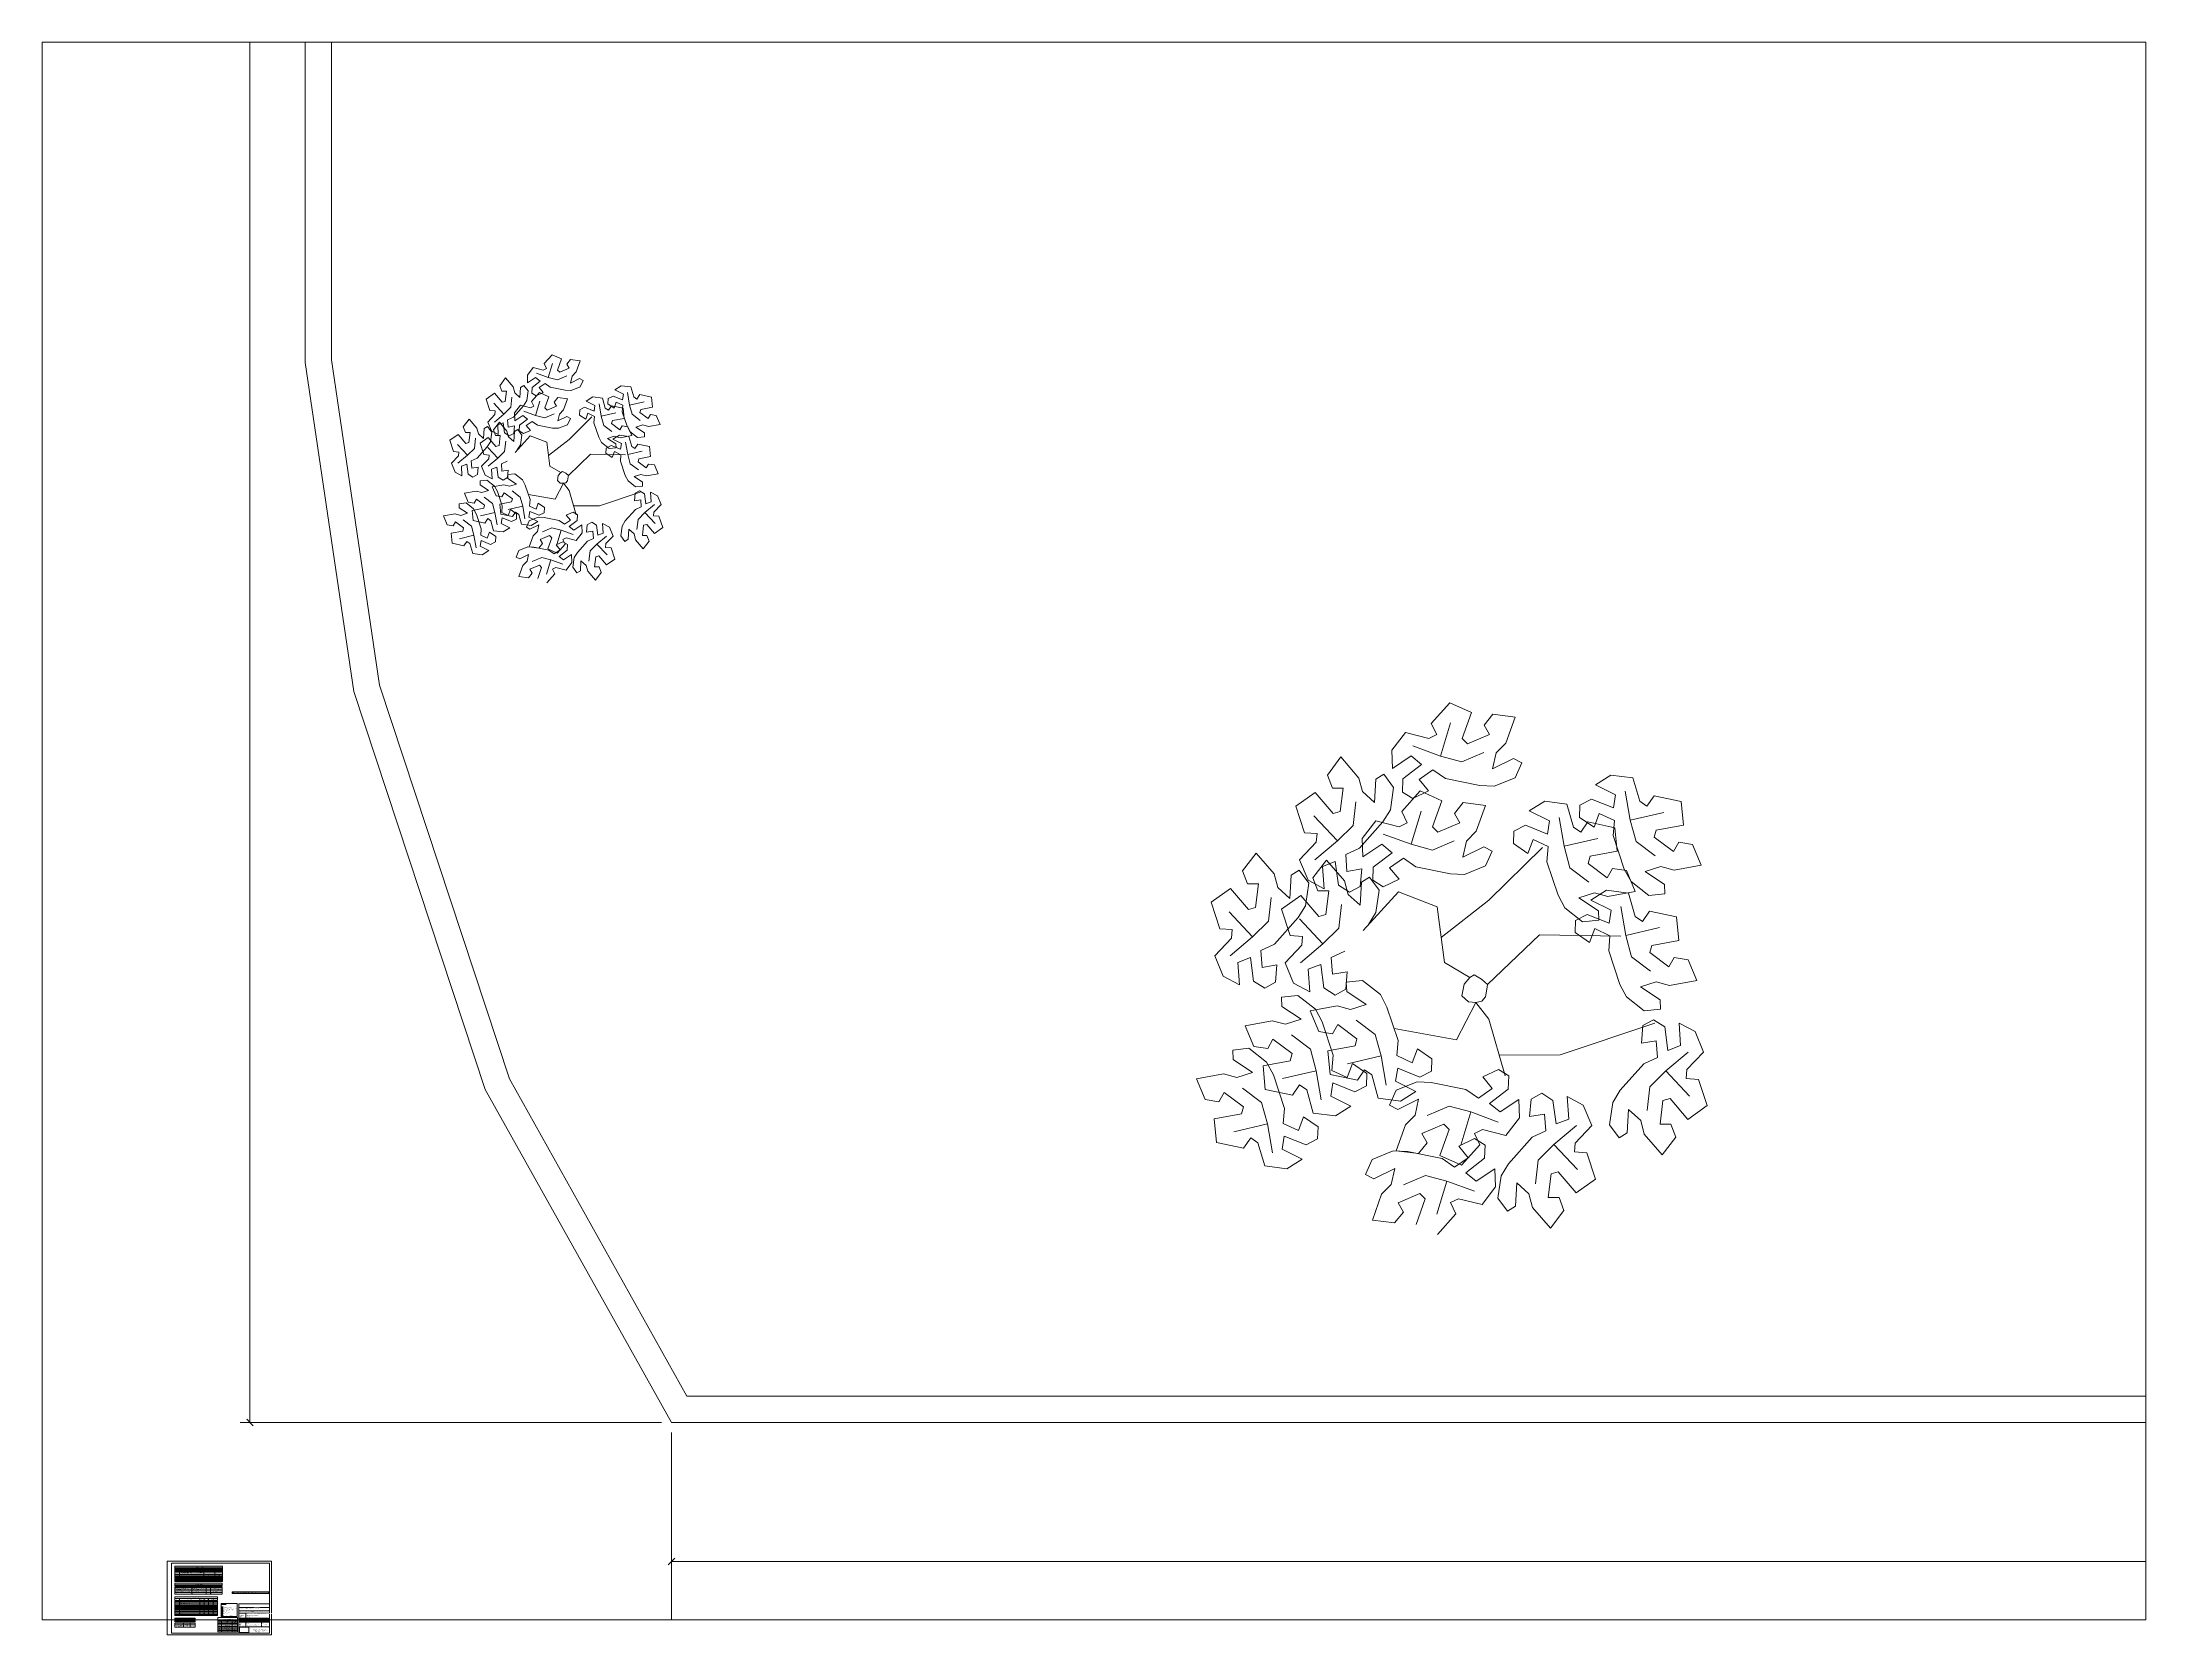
# Paper-space layout 'Layout1' of a CAD drawing. Header units: metres. Extents: x 0 to 12, y -0.1 to 9.
# The model-space entities are those that its viewports show. They can reach past a viewport. Long polylines and large blocks are cut down to what shows.
import ezdxf

# ---------------------------------------------------------------- set-up
doc = ezdxf.new("R2010")
doc.units = ezdxf.units.M
for name, color, linetype, lineweight in [('A-DETL', 7, 'Continuous', 5), ('A-DETL-GENF', 7, 'Continuous', 5), ('A-DETL-MEDM', 7, 'Continuous', 15), ('A-DETL-THIN', 7, 'Continuous', 5), ('AL_VEGETAÇÃO', 7, 'Continuous', 5), ('ARQ-COTA-50', 7, 'Continuous', 5), ('ARQ-PAR', 7, 'Continuous', 5), ('G-ANNO-LEGN', 7, 'Continuous', 5), ('G-ANNO-SCHD', 7, 'Continuous', 5), ('G-ANNO-TEXT', 7, 'Continuous', 5), ('G-ANNO-TTLB', 7, 'Continuous', 5), ('G-ANNO-TTLB-THIN', 7, 'Continuous', 5)]:
    doc.layers.add(name, color=color, linetype=linetype, lineweight=lineweight)
doc.layers.add('ARQ_1100_BASE_TÉRREO_GARAGEM_dwg', color=7, linetype='Continuous', lineweight=5, true_color=0x767676)
doc.layers.add('G-ANNO-NPLT', color=7, linetype='Continuous', plot=False)
doc.styles.add('Arial_3', font='arial.ttf', dxfattribs={"height": 0.1})
doc.styles.add('Arial_4', font='arial.ttf', dxfattribs={"height": 0.2})
doc.styles.add('Arial_5', font='arial.ttf', dxfattribs={"height": 0.075})
doc.styles.add('Arial_6', font='arial.ttf', dxfattribs={"height": 0.0025})
doc.styles.add('Arial_7', font='arial.ttf', dxfattribs={"height": 0.003})
doc.styles.add('Arial_8', font='arial.ttf', dxfattribs={"height": 0.0017})
doc.styles.add('Arial_9', font='arial.ttf', dxfattribs={"height": 0.003175})
doc.styles.add('Arial_B', font='arial.ttf', dxfattribs={"height": 0.004})
doc.styles.add('Arial_B_1', font='arial.ttf', dxfattribs={"height": 0.007})
doc.styles.add('Century Gothic_1', font='GOTHIC.TTF', dxfattribs={"height": 0.175})
doc.styles.add('Century Gothic_2', font='GOTHIC.TTF', dxfattribs={"height": 0.125})
doc.styles.add('Century Gothic_3', font='GOTHIC.TTF', dxfattribs={"height": 0.0035})
doc.styles.add('Century Gothic_4', font='GOTHIC.TTF', dxfattribs={"height": 0.0025})
doc.styles.add('Century Gothic_B_1', font='GOTHICB.TTF', dxfattribs={"height": 0.15})
picture_1 = doc.add_image_def('image1.png', size_in_pixel=(1656, 963))

# ---------------------------------------------------------------- blocks, each defined once
blk = doc.blocks.new('A2_LCL - A2_LCL-3586687-QUANTITATIVOS')
at = {"layer": 'G-ANNO-TTLB'}
for p, q in [((0.714, -0.087), (0.714, 0.333)), ((0.739, -0.077), (0.739, 0.323)), ((0.739, 0.323), (1.298, 0.323)), ((1.298, 0.323), (1.298, -0.077)), ((1.123, 0.091), (1.298, 0.091)), ((1.123, 0.091), (1.123, -0.077)), ((1.124, 0.07), (1.294, 0.07)), ((1.125, 0.051), (1.295, 0.051)), ((1.126, 0.038), (1.295, 0.038)), ((1.126, 0.009), (1.295, 0.009)), ((1.126, 0.003), (1.295, 0.003)), ((1.142, 0.003), (1.142, -0.014)), ((1.162, 0.038), (1.162, -0.041)), ((1.205, 0.009), (1.205, -0.014)), ((1.242, 0.009), (1.242, -0.014)), ((1.308, -0.087), (0.714, -0.087)), ((1.298, -0.077), (0.739, -0.077)), ((1.126, -0.003), (1.295, -0.003)), ((1.126, -0.008), (1.295, -0.008)), ((1.126, -0.014), (1.295, -0.014)), ((1.126, -0.014), (1.295, -0.014)), ((1.126, -0.041), (1.295, -0.041)), ((1.242, -0.003), (1.242, -0.014)), ((1.252, -0.014), (1.252, -0.041))]:
    blk.add_line(p, q, dxfattribs=at)
at = {"layer": 'G-ANNO-TTLB-THIN'}
for p, q in [((0.714, 0.333), (0.714, -0.087)), ((1.308, 0.333), (0.714, 0.333)), ((1.308, -0.087), (1.308, 0.333)), ((0.714, -0.087), (1.308, -0.087))]:
    blk.add_line(p, q, dxfattribs=at)
at = {"layer": 'G-ANNO-TTLB', "attachment_point": 1}
for s, insert, char_height, width, style in [('PROPRIETÁRIO:', (1.126, 0.067), 0.0025, 0.03319, 'Arial_6'), ('PROJETO:', (1.126, 0.036), 0.0025, 0.02124, 'Arial_6'), ('CONCEDENTE:', (1.125, 0.026), 0.0025, 0.03078, 'Arial_6'), ('CONVENENTE:', (1.125, 0.02), 0.0025, 0.03054, 'Arial_6'), ('LOCAL:', (1.126, 0.014), 0.0025, 0.01499, 'Arial_6'), ('PROJETO:', (1.126, 0.048), 0.0025, 0.02124, 'Arial_6'), ('DATA', (1.127, 0.001), 0.0017, 0.00802, 'Arial_8'), ('PREFEITURA MUNICIPAL DE ', (1.16, 0.067), 0.0025, 0.05916, 'Arial_6'), ('LINCOLN CARTAXO DE LIRA JÚNIOR', (1.16, 0.048), 0.0025, 0.07456, 'Arial_6'), ('RESPONSÁVEL TÉCNICO', (1.169, 0.007), 0.0017, 0.03656, 'Arial_8'), ('LINCOLN CARTAXO', (1.171, 0.001), 0.0017, 0.02822, 'Arial_8'), ('RUBRICA', (1.218, 0.007), 0.0017, 0.01339, 'Arial_8'), ('CREA 160.814.689-8', (1.227, 0.047), 0.0017, 0.02854, 'Arial_8'), ('CREA 160.814.689-8', (1.257, 0.001), 0.0017, 0.02854, 'Arial_8'), ('DADOS', (1.264, 0.007), 0.0017, 0.01066, 'Arial_8'), ('PRANCHA:', (1.125, -0.018), 0.0025, 0.02181, 'Arial_6'), ('CÓPIA', (1.127, -0.005), 0.0017, 0.00922, 'Arial_8'), ('VISTO', (1.127, -0.01), 0.0017, 0.0089, 'Arial_8'), ('\\fArial|b1|i0|c0|p34|;/', (1.144, -0.033), 0.004, 0.00192, 'Arial_B'), ('DESCRIÇÃO:', (1.164, -0.018), 0.0025, 0.0263, 'Arial_6'), ('Av. Gov. Flavio R. Coutinho, 500, sl. 601', (1.202, -0.054), 0.003, 0.09356, 'Arial_7'), ('Jd. Oceania, 58037-005 - João Pessoa (PB)', (1.202, -0.058), 0.003, 0.10141, 'Arial_7'), ('Tel +55 99924.4447', (1.202, -0.063), 0.003, 0.04626, 'Arial_7'), ('e-mail: contato@lclprojetos.com', (1.202, -0.068), 0.003, 0.07376, 'Arial_7'), ('ESCALA:', (1.254, -0.018), 0.0025, 0.0178, 'Arial_6'), ('INDICADA', (1.264, -0.028), 0.0025, 0.0202, 'Arial_6')]:
    blk.add_mtext(s, dxfattribs=dict(at, insert=insert, char_height=char_height, width=width, style=style))
at = {"layer": 'G-ANNO-TTLB'}
image = blk.add_image(picture_1, insert=(1.126, -0.074), size_in_units=(0.0538, 0.0313), dxfattribs=at)
image.dxf.flags = 7
blk = doc.blocks.new('ARQ_1100_BASE_TÉRREO_GARAGEM_dwg_arv7p-3723933-TÉRREO 1_20')
at = {"layer": 'AL_VEGETAÇÃO', "color": 253, "true_color": 0xaaaaaa, "flags": 128}
for points in [[(110.656, -13.534), (110.562, -13.468), (110.456, -13.541), (110.529, -13.628), (110.408, -13.686), (110.329, -13.637), (110.333, -13.537), (110.475, -13.427), (110.396, -13.362), (110.254, -13.457), (110.249, -13.319), (110.352, -13.184), (110.53, -13.229), (110.591, -13.2), (110.549, -13.114), (110.69, -12.957), (110.854, -13.032), (110.784, -13.23), (110.824, -13.269), (110.991, -13.198), (110.95, -13.128), (111.016, -13.045), (111.186, -13.067), (111.116, -13.264), (111.042, -13.339), (111.015, -13.461), (111.174, -13.381), (111.237, -13.415), (111.187, -13.528), (111.027, -13.592), (110.919, -13.588)], [(110.002, -14.063), (109.898, -14.112), (109.908, -14.24), (110.02, -14.221), (110.009, -14.354), (109.927, -14.398), (109.843, -14.344), (109.819, -14.166), (109.723, -14.202), (109.734, -14.373), (109.612, -14.308), (109.546, -14.152), (109.674, -14.019), (109.68, -13.953), (109.584, -13.946), (109.519, -13.745), (109.666, -13.641), (109.802, -13.8), (109.857, -13.785), (109.878, -13.606), (109.797, -13.606), (109.759, -13.507), (109.862, -13.37), (109.998, -13.53), (110.025, -13.632), (110.118, -13.715), (110.128, -13.538), (110.188, -13.501), (110.262, -13.601), (110.238, -13.771), (110.18, -13.862)], [(111.932, -13.968), (111.942, -13.853), (111.826, -13.799), (111.787, -13.905), (111.677, -13.829), (111.68, -13.736), (111.768, -13.69), (111.935, -13.758), (111.951, -13.657), (111.797, -13.581), (111.915, -13.508), (112.083, -13.529), (112.134, -13.706), (112.189, -13.744), (112.243, -13.665), (112.449, -13.709), (112.466, -13.888), (112.26, -13.927), (112.245, -13.981), (112.39, -14.09), (112.431, -14.019), (112.535, -14.036), (112.602, -14.193), (112.396, -14.231), (112.294, -14.204), (112.175, -14.242), (112.323, -14.34), (112.326, -14.411), (112.203, -14.424), (112.068, -14.318), (112.017, -14.223)], [(110.431, -14.205), (110.337, -14.139), (110.231, -14.213), (110.304, -14.3), (110.183, -14.357), (110.104, -14.308), (110.108, -14.208), (110.251, -14.098), (110.172, -14.034), (110.029, -14.129), (110.024, -13.99), (110.127, -13.855), (110.305, -13.9), (110.366, -13.871), (110.324, -13.785), (110.465, -13.628), (110.629, -13.703), (110.559, -13.901), (110.599, -13.941), (110.766, -13.87), (110.725, -13.799), (110.791, -13.717), (110.961, -13.738), (110.891, -13.935), (110.817, -14.01), (110.79, -14.132), (110.949, -14.053), (111.012, -14.086), (110.962, -14.199), (110.802, -14.263), (110.695, -14.259)], [(111.429, -14.167), (111.439, -14.052), (111.323, -13.997), (111.284, -14.103), (111.174, -14.027), (111.177, -13.935), (111.265, -13.889), (111.432, -13.957), (111.448, -13.856), (111.294, -13.78), (111.412, -13.706), (111.58, -13.728), (111.631, -13.905), (111.686, -13.943), (111.74, -13.864), (111.946, -13.908), (111.963, -14.087), (111.757, -14.125), (111.742, -14.18), (111.887, -14.288), (111.928, -14.218), (112.033, -14.234), (112.099, -14.392), (111.893, -14.43), (111.791, -14.403), (111.672, -14.441), (111.82, -14.539), (111.823, -14.61), (111.7, -14.623), (111.565, -14.517), (111.514, -14.422)], [(109.357, -14.793), (109.253, -14.842), (109.264, -14.97), (109.375, -14.951), (109.364, -15.084), (109.283, -15.128), (109.198, -15.074), (109.174, -14.896), (109.079, -14.932), (109.09, -15.103), (108.967, -15.038), (108.902, -14.882), (109.03, -14.749), (109.035, -14.683), (108.94, -14.676), (108.875, -14.475), (109.021, -14.371), (109.158, -14.53), (109.212, -14.516), (109.234, -14.336), (109.152, -14.336), (109.114, -14.237), (109.217, -14.101), (109.353, -14.26), (109.381, -14.362), (109.473, -14.446), (109.484, -14.269), (109.544, -14.231), (109.617, -14.331), (109.593, -14.501), (109.536, -14.592)], [(111.899, -14.844), (111.908, -14.73), (111.792, -14.675), (111.753, -14.781), (111.643, -14.705), (111.646, -14.613), (111.734, -14.567), (111.901, -14.634), (111.917, -14.534), (111.763, -14.458), (111.881, -14.384), (112.049, -14.406), (112.1, -14.583), (112.155, -14.621), (112.209, -14.542), (112.415, -14.586), (112.432, -14.765), (112.226, -14.803), (112.211, -14.858), (112.356, -14.966), (112.397, -14.896), (112.502, -14.912), (112.568, -15.07), (112.362, -15.108), (112.26, -15.081), (112.141, -15.119), (112.289, -15.217), (112.292, -15.288), (112.169, -15.301), (112.034, -15.195), (111.983, -15.1)], [(110.297, -15.527), (110.287, -15.641), (110.403, -15.696), (110.443, -15.59), (110.553, -15.666), (110.55, -15.759), (110.461, -15.805), (110.295, -15.737), (110.278, -15.837), (110.432, -15.914), (110.314, -15.987), (110.146, -15.965), (110.096, -15.788), (110.041, -15.75), (109.987, -15.829), (109.781, -15.786), (109.763, -15.606), (109.969, -15.568), (109.984, -15.514), (109.839, -15.405), (109.798, -15.476), (109.694, -15.459), (109.627, -15.301), (109.834, -15.263), (109.935, -15.291), (110.054, -15.252), (109.906, -15.155), (109.903, -15.084), (110.027, -15.07), (110.162, -15.176), (110.212, -15.272)], [(110.933, -15.228), (110.961, -15.194), (110.975, -15.121), (110.977, -15.1), (110.931, -15.06), (110.874, -15.028), (110.841, -15.047), (110.798, -15.097), (110.781, -15.186), (110.832, -15.233), (110.887, -15.237)], [(109.803, -15.639), (109.794, -15.754), (109.91, -15.808), (109.949, -15.702), (110.059, -15.778), (110.056, -15.871), (109.967, -15.917), (109.801, -15.849), (109.785, -15.95), (109.938, -16.026), (109.821, -16.099), (109.652, -16.078), (109.602, -15.901), (109.547, -15.863), (109.493, -15.942), (109.287, -15.898), (109.27, -15.719), (109.476, -15.68), (109.49, -15.626), (109.345, -15.517), (109.305, -15.588), (109.2, -15.571), (109.134, -15.414), (109.34, -15.376), (109.441, -15.403), (109.56, -15.365), (109.412, -15.267), (109.41, -15.196), (109.533, -15.183), (109.668, -15.289), (109.719, -15.384)], [(112.165, -15.704), (112.269, -15.656), (112.259, -15.528), (112.147, -15.547), (112.158, -15.413), (112.24, -15.37), (112.324, -15.423), (112.348, -15.602), (112.444, -15.565), (112.433, -15.394), (112.555, -15.459), (112.62, -15.616), (112.493, -15.748), (112.487, -15.815), (112.582, -15.822), (112.648, -16.022), (112.501, -16.127), (112.365, -15.968), (112.31, -15.982), (112.289, -16.162), (112.37, -16.162), (112.408, -16.261), (112.305, -16.397), (112.169, -16.238), (112.142, -16.136), (112.049, -16.052), (112.038, -16.229), (111.978, -16.267), (111.905, -16.167), (111.929, -15.997), (111.986, -15.905)], [(109.433, -16.043), (109.423, -16.158), (109.539, -16.212), (109.578, -16.106), (109.689, -16.182), (109.685, -16.275), (109.597, -16.321), (109.43, -16.253), (109.414, -16.354), (109.568, -16.43), (109.45, -16.503), (109.282, -16.481), (109.231, -16.305), (109.176, -16.267), (109.122, -16.345), (108.916, -16.302), (108.899, -16.122), (109.105, -16.084), (109.12, -16.03), (108.975, -15.921), (108.934, -15.992), (108.83, -15.975), (108.763, -15.817), (108.969, -15.78), (109.071, -15.807), (109.19, -15.769), (109.042, -15.671), (109.039, -15.6), (109.162, -15.586), (109.297, -15.692), (109.348, -15.788)], [(110.812, -15.899), (110.907, -15.965), (111.012, -15.891), (110.94, -15.804), (111.061, -15.747), (111.139, -15.796), (111.135, -15.896), (110.993, -16.006), (111.072, -16.07), (111.215, -15.975), (111.22, -16.114), (111.117, -16.249), (110.938, -16.204), (110.878, -16.233), (110.919, -16.319), (110.778, -16.476), (110.614, -16.401), (110.684, -16.203), (110.644, -16.163), (110.478, -16.235), (110.519, -16.305), (110.452, -16.387), (110.282, -16.366), (110.352, -16.169), (110.427, -16.094), (110.453, -15.972), (110.295, -16.051), (110.232, -16.018), (110.282, -15.905), (110.441, -15.841), (110.549, -15.845)], [(111.316, -16.263), (111.42, -16.214), (111.409, -16.086), (111.297, -16.105), (111.308, -15.972), (111.39, -15.928), (111.474, -15.982), (111.499, -16.16), (111.594, -16.124), (111.583, -15.953), (111.705, -16.018), (111.771, -16.174), (111.643, -16.307), (111.637, -16.373), (111.733, -16.38), (111.798, -16.581), (111.651, -16.685), (111.515, -16.526), (111.461, -16.54), (111.439, -16.72), (111.521, -16.72), (111.558, -16.819), (111.455, -16.955), (111.319, -16.796), (111.292, -16.694), (111.199, -16.61), (111.189, -16.787), (111.129, -16.825), (111.055, -16.725), (111.08, -16.555), (111.137, -16.464)]]:
    blk.add_lwpolyline(points, close=True, dxfattribs=at)
for points in [[(110.409, -13.286), (110.619, -13.363), (110.695, -13.111)], [(110.619, -13.363), (110.782, -13.406), (110.949, -13.335)], [(112.024, -13.63), (112.062, -13.85), (112.318, -13.791)], [(109.835, -14.009), (109.954, -13.89), (109.976, -13.71)], [(110.184, -13.957), (110.395, -14.034), (110.471, -13.783)], [(109.664, -14.153), (109.835, -14.009), (109.655, -13.818)], [(111.521, -13.829), (111.56, -14.049), (111.815, -13.989)], [(112.062, -13.85), (112.106, -14.014), (112.251, -14.123)], [(110.395, -14.034), (110.558, -14.078), (110.724, -14.007)], [(109.892, -14.846), (109.788, -14.895), (109.799, -15.023), (109.91, -15.004), (109.899, -15.137), (109.818, -15.181), (109.733, -15.127), (109.709, -14.949), (109.614, -14.985), (109.625, -15.156), (109.502, -15.091), (109.437, -14.935), (109.565, -14.802), (109.57, -14.736), (109.475, -14.729), (109.41, -14.528), (109.556, -14.424), (109.693, -14.583), (109.747, -14.568), (109.769, -14.389), (109.687, -14.389), (109.649, -14.29), (109.753, -14.154), (109.888, -14.313), (109.916, -14.415), (110.008, -14.498), (110.019, -14.321), (110.079, -14.284), (110.152, -14.384), (110.128, -14.554), (110.071, -14.645)], [(110.625, -14.744), (110.988, -14.459), (111.394, -14.059)], [(111.56, -14.049), (111.603, -14.212), (111.748, -14.321)], [(110.842, -15.047), (110.65, -14.932), (110.594, -14.511), (110.301, -14.396), (110.031, -14.69)], [(109.19, -14.739), (109.31, -14.62), (109.332, -14.44)], [(109.725, -14.792), (109.845, -14.673), (109.867, -14.493)], [(111.99, -14.507), (112.029, -14.727), (112.284, -14.667)], [(109.019, -14.883), (109.19, -14.739), (109.011, -14.548)], [(109.554, -14.936), (109.725, -14.792), (109.546, -14.601)], [(110.977, -15.1), (111.371, -14.722), (111.991, -14.732)], [(112.029, -14.727), (112.072, -14.89), (112.217, -14.999)], [(111.112, -15.794), (110.988, -15.363), (110.887, -15.237), (110.74, -15.521), (110.267, -15.436)], [(110.167, -15.644), (110.123, -15.481), (109.979, -15.372)], [(111.068, -15.639), (111.529, -15.636), (112.25, -15.394)], [(109.673, -15.757), (109.63, -15.593), (109.485, -15.484)], [(110.206, -15.865), (110.167, -15.644), (109.911, -15.704)], [(112.503, -15.615), (112.332, -15.758), (112.512, -15.95)], [(109.712, -15.977), (109.673, -15.757), (109.418, -15.816)], [(112.332, -15.758), (112.212, -15.878), (112.191, -16.058)], [(109.303, -16.16), (109.259, -15.997), (109.114, -15.888)], [(110.849, -16.07), (110.686, -16.026), (110.519, -16.097)], [(111.059, -16.147), (110.849, -16.07), (110.773, -16.322)], [(109.342, -16.381), (109.303, -16.16), (109.047, -16.22)], [(111.654, -16.173), (111.482, -16.317), (111.662, -16.508)], [(110.433, -16.927), (110.502, -16.73), (110.463, -16.69), (110.296, -16.761), (110.337, -16.832), (110.27, -16.914), (110.101, -16.893), (110.171, -16.695), (110.245, -16.621), (110.271, -16.499), (110.113, -16.578), (110.05, -16.545), (110.1, -16.431), (110.259, -16.367), (110.367, -16.371), (110.631, -16.425), (110.725, -16.491), (110.83, -16.418), (110.758, -16.331), (110.879, -16.273), (110.958, -16.322), (110.953, -16.422), (110.811, -16.533), (110.89, -16.597), (111.033, -16.502), (111.038, -16.64), (110.935, -16.775), (110.756, -16.731), (110.696, -16.759), (110.737, -16.845), (110.596, -17.002)], [(111.482, -16.317), (111.363, -16.436), (111.341, -16.616)], [(110.667, -16.597), (110.504, -16.553), (110.337, -16.624)], [(110.877, -16.673), (110.667, -16.597), (110.591, -16.848)]]:
    blk.add_lwpolyline(points, dxfattribs=at)
blk = doc.blocks.new('ARQ_1100_BASE_TÉRREO_GARAGEM_dwg__ARCHTICK-3723946-TÉRREO 1_20')
at = {"layer": 'ARQ-COTA-50', "color": 253, "true_color": 0xaaaaaa}
blk.add_line((-0.5, -0.5), (0.5, 0.5), dxfattribs=at)
blk = doc.blocks.new('ARQ_1100_BASE_TÉRREO_GARAGEM_dwg-3696053-TÉRREO 1_20')
at = {"layer": 'ARQ-COTA-50', "color": 253, "true_color": 0xaaaaaa}
for p, q in [((-0.419, 44.984), (-0.419, 0)), ((2.712, 0), (-0.494, 0))]:
    blk.add_line(p, q, dxfattribs=at)
at = {"layer": 'ARQ-COTA-50', "color": 253, "true_color": 0xaaaaaa, "flags": 128}
for points in [[(2.787, -2.386), (2.787, -0.075), (2.787, -1.132)], [(94.033, -1.057), (52.833, -1.057), (47.833, -1.057), (44.083, -1.057), (34.033, -1.057), (2.787, -1.057)]]:
    blk.add_lwpolyline(points, dxfattribs=at)
at = {"layer": 'ARQ-PAR', "color": 253, "true_color": 0xaaaaaa, "flags": 128}
for points in [[(29.341, 59.548), (27.773, 59.044), (26.688, 51.932), (25.628, 44.984), (0, 44.984), (0, 8.076)], [(0.2, 44.984), (0.2, 8.084), (0.566, 5.608), (1.555, 2.613), (2.904, 0.2), (34.033, 0.2), (34.033, 3.47), (34.283, 3.47), (34.283, 3.32), (34.283, 3.47)], [(0.001, 8.063), (0.371, 5.561), (1.371, 2.532), (2.787, 0), (34.033, 0), (40.183, 0)]]:
    blk.add_lwpolyline(points, dxfattribs=at)
at = {"layer": 'ARQ-PAR', "color": 253, "true_color": 0xaaaaaa}
blk.add_arc((0.09, 8.076), 0.09, 180, 188.4061, dxfattribs=at)
at = {"xscale": 0.429015312297905, "yscale": 0.429015312297905, "zscale": 0.429015312297905}
blk.add_blockref('ARQ_1100_BASE_TÉRREO_GARAGEM_dwg_arv7p-3723933-TÉRREO 1_20', (-45.608, 13.681), dxfattribs=at)
blk.add_blockref('ARQ_1100_BASE_TÉRREO_GARAGEM_dwg_arv7p-3723933-TÉRREO 1_20', (-101.984, 18.432))
at = {"xscale": 0.05, "yscale": 0.05, "zscale": 0.05}
for p, rotation in [((-0.419, 0), 269.9999999999996), ((2.787, -1.057), 180)]:
    blk.add_blockref('ARQ_1100_BASE_TÉRREO_GARAGEM_dwg__ARCHTICK-3723946-TÉRREO 1_20', p, dxfattribs=dict(at, rotation=rotation))

msp = doc.modelspace()

# ---------------------------------------------------------------- hatches: boundary and pattern name
at = {"layer": 'A-DETL-GENF', "true_color": 0x00ffff}
for points in [[(106.182, 2.663), (106.182, 2.673), (106.172, 2.673), (106.172, 2.663)], [(102.168, -0.136), (102.168, -0.078), (101.588, -0.078), (101.588, -0.136)]]:
    msp.add_hatch(color=4, dxfattribs=at).paths.add_polyline_path(points)
at = {"layer": 'A-DETL-GENF', "true_color": 0x804000}
msp.add_hatch(color=36, dxfattribs=at).paths.add_polyline_path([(102.168, 0.482), (102.168, 0.608), (101.588, 0.608), (101.588, 0.482)])
at = {"layer": 'A-DETL-GENF', "true_color": 0x8000ff}
msp.add_hatch(color=190, dxfattribs=at).paths.add_polyline_path([(102.168, 0.156), (102.177, 0.156), (102.177, 0.282), (101.597, 0.282), (101.597, 0.156)])

# ---------------------------------------------------------------- linework, layer by layer
at = {"layer": 'A-DETL'}
for p, q in [((95.592, 4.227), (100.995, 4.227)), ((95.467, 0.252), (95.467, 4.102)), ((101.12, 4.102), (101.12, 0.252)), ((95.467, 3.327), (101.12, 3.327)), ((96.487, 3.327), (96.487, 0.127)), ((99.595, 3.327), (99.595, 0.127)), ((95.467, 2.927), (101.12, 2.927)), ((106.182, 2.673), (106.172, 2.673)), ((106.172, 2.673), (106.172, 2.663)), ((106.172, 2.663), (106.182, 2.663)), ((106.182, 2.663), (106.182, 2.673)), ((95.467, 2.527), (101.12, 2.527)), ((95.467, 2.127), (101.12, 2.127)), ((95.467, 1.727), (101.12, 1.727)), ((95.467, 1.327), (101.12, 1.327)), ((95.467, 0.927), (101.12, 0.927)), ((95.467, 0.927), (101.12, 0.927)), ((95.467, 0.527), (101.12, 0.527)), ((100.995, 0.127), (95.592, 0.127))]:
    msp.add_line(p, q, dxfattribs=at)
at = {"layer": 'A-DETL', "color": 5, "lineweight": 15, "true_color": 0x0000ff}
for p, q in [((102.168, -0.078), (101.588, -0.078)), ((101.588, -0.136), (102.168, -0.136))]:
    msp.add_line(p, q, dxfattribs=at)
at = {"layer": 'A-DETL', "color": 94, "true_color": 0x00a600}
for p, q in [((101.617, -0.578), (102.173, -0.578)), ((101.617, -1.218), (102.173, -1.218)), ((101.617, -1.858), (102.173, -1.858))]:
    msp.add_line(p, q, dxfattribs=at)
for centre in [(101.895, -0.578), (101.895, -1.218), (101.895, -1.858)]:
    msp.add_circle(centre, 0.278, dxfattribs=at)
at = {"layer": 'A-DETL'}
for centre, start, end in [((95.592, 4.102), 90, 180), ((100.995, 4.102), 0, 90), ((95.592, 0.252), 180, 270), ((100.995, 0.252), 270, 0)]:
    msp.add_arc(centre, 0.125, start, end, dxfattribs=at)
at = {"layer": 'A-DETL-MEDM'}
for p, q in [((102.168, 0.608), (101.588, 0.608)), ((101.588, 0.482), (102.168, 0.482)), ((102.177, 0.282), (101.597, 0.282)), ((101.597, 0.156), (102.177, 0.156))]:
    msp.add_line(p, q, dxfattribs=at)

# ---------------------------------------------------------------- block references
at = {"layer": 'ARQ_1100_BASE_TÉRREO_GARAGEM_dwg', "color": 253, "true_color": 0xaaaaaa}
msp.add_blockref('ARQ_1100_BASE_TÉRREO_GARAGEM_dwg-3696053-TÉRREO 1_20', (0, 0), dxfattribs=at)

# ---------------------------------------------------------------- texts
at = {"layer": 'G-ANNO-TEXT', "attachment_point": 1, "bg_fill": 3, "box_fill_scale": 1.25, "bg_fill_color": 256, "bg_fill_true_color": 13158600, "bg_fill_transparency": 0}
for s, insert, char_height, width, style in [('TABELA DE ALTURAS', (97.116, 3.866), 0.175, 2.76181, 'Century Gothic_1'), ('\\LLEGENDA:', (101.578, 1.486), 0.2, 1.72363, 'Arial_4')]:
    msp.add_mtext(s, dxfattribs=dict(at, insert=insert, char_height=char_height, width=width, style=style))
at = {"layer": 'G-ANNO-TEXT', "attachment_point": 1}
for s, insert, char_height, width, style in [('SIGLA', (95.698, 3.195), 0.15, 0.72152, 'Century Gothic_B_1'), ('PONTO', (97.705, 3.195), 0.15, 0.87384, 'Century Gothic_B_1'), ('ALTURA', (99.985, 3.195), 0.15, 0.90992, 'Century Gothic_B_1'), ('CH', (95.848, 2.767), 0.125, 0.31667, 'Century Gothic_2'), ('CHUVEIRO', (97.642, 2.767), 0.125, 1.0903, 'Century Gothic_2'), ('2,10 m', (100.116, 2.767), 0.125, 0.6654, 'Century Gothic_2'), ('LV', (95.868, 2.367), 0.125, 0.24451, 'Century Gothic_2'), ('LAVATÓRIO', (97.597, 2.367), 0.125, 1.18249, 'Century Gothic_2'), ('0,95 m', (100.116, 2.367), 0.125, 0.6654, 'Century Gothic_2'), ('VS', (95.868, 1.987), 0.125, 0.25253, 'Century Gothic_2'), ('VASO SANITÁRIO', (97.377, 1.987), 0.125, 1.71561, 'Century Gothic_2'), ('0,20 m', (100.116, 1.987), 0.125, 0.6654, 'Century Gothic_2'), ('RG', (95.868, 1.587), 0.125, 0.31266, 'Century Gothic_2'), ('REGISTRO DE GAVETA', (97.176, 1.587), 0.125, 2.20464, 'Century Gothic_2'), ('1,80 m', (100.116, 1.587), 0.125, 0.6654, 'Century Gothic_2'), ('REGISTRO DE PRESSÃO', (97.144, 1.187), 0.125, 2.2808, 'Century Gothic_2'), ('RP', (95.868, 1.187), 0.125, 0.25253, 'Century Gothic_2'), ('1,20 m', (100.116, 1.187), 0.125, 0.6654, 'Century Gothic_2'), ('PIA', (95.853, 0.787), 0.125, 0.32869, 'Century Gothic_2'), ('PIA DE COZINHA', (97.392, 0.787), 0.125, 1.67954, 'Century Gothic_2'), ('0,90 m', (100.116, 0.787), 0.125, 0.6654, 'Century Gothic_2'), ('-TUBULAÇÃO PVC BRANCO - ESGOTO', (102.338, 0.615), 0.1, 3.18671, 'Arial_3'), ('TQ', (95.868, 0.387), 0.125, 0.27257, 'Century Gothic_2'), ('TANQUE', (97.741, 0.387), 0.125, 0.83376, 'Century Gothic_2'), ('1,10 m', (100.116, 0.387), 0.125, 0.6654, 'Century Gothic_2'), ('-TUBULAÇÃO PVC BRANCO SN - VENTILAÇÃO ESGOTO', (102.338, 0.275), 0.1, 4.61772, 'Arial_3'), ('-TUBULAÇÃO PVC MARROM - ÁGUA FRIA', (102.338, -0.045), 0.1, 3.42321, 'Arial_3'), ('AL-nn', (101.698, -0.417), 0.1, 0.46097, 'Arial_3'), ('-ALIMENTAÇÃO DO RESERV. SUPERIOR', (102.348, -0.433), 0.1, 3.35506, 'Arial_3'), ('nn: numero da coluna', (102.408, -0.565), 0.075, 1.23059, 'Arial_5'), ('Øxx', (101.773, -0.642), 0.1, 0.30865, 'Arial_3'), ('xx: diâmetro nominal da coluna', (102.408, -0.684), 0.075, 1.73565, 'Arial_5'), ('CV-nn', (101.688, -1.057), 0.1, 0.48903, 'Arial_3'), ('-COLUNA DE VENTILAÇÃO', (102.348, -1.063), 0.1, 2.20464, 'Arial_3'), ('Øxx', (101.763, -1.282), 0.1, 0.30865, 'Arial_3'), ('xx: diâmetro nominal da coluna', (102.408, -1.324), 0.075, 1.73565, 'Arial_5'), ('nn: numero da coluna', (102.408, -1.205), 0.075, 1.23059, 'Arial_5'), ('-COLUNA DE ÁGUA FRIA (BARRILETE)', (102.348, -1.703), 0.1, 3.16266, 'Arial_3'), ('AF-nn', (101.722, -1.697), 0.1, 0.46899, 'Arial_3'), ('Øxx', (101.763, -1.922), 0.1, 0.30865, 'Arial_3'), ('nn: numero da coluna', (102.408, -1.845), 0.075, 1.23059, 'Arial_5'), ('xx: diâmetro nominal da coluna', (102.408, -1.964), 0.075, 1.73565, 'Arial_5')]:
    msp.add_mtext(s, dxfattribs=dict(at, insert=insert, char_height=char_height, width=width, style=style))

# ---------------------------------------------------------------- next in the draw order: texts
at = {"layer": 'G-ANNO-TEXT', "insert": (106.184, 2.67), "char_height": 0.0035, "width": 0.2381, "attachment_point": 1, "style": 'Century Gothic_3', "bg_fill": 3, "box_fill_scale": 1.25, "bg_fill_color": 256, "bg_fill_true_color": 13158600, "bg_fill_transparency": 0}
msp.add_mtext('PLANTA BAIXA _REFORMA_GARAGEM_GERAL - ESC ________________________ 1/500', dxfattribs=at)

psp = doc.layouts.get("Layout1")

# ---------------------------------------------------------------- hatches: boundary and pattern name
at = {"layer": 'G-ANNO-LEGN', "true_color": 0x65b1b1}
psp.add_hatch(color=123, dxfattribs=at).paths.add_polyline_path([(0.758, 0.306), (0.758, 0.295), (1.029, 0.295), (1.029, 0.306)])
at = {"layer": 'G-ANNO-LEGN', "true_color": 0xc0c0c0}
for points in [[(0.758, 0.295), (0.758, 0.289), (0.784, 0.289), (0.784, 0.295)], [(0.784, 0.295), (0.784, 0.289), (0.922, 0.289), (0.922, 0.295)], [(0.922, 0.295), (0.922, 0.289), (0.986, 0.289), (0.986, 0.295)], [(0.986, 0.295), (0.986, 0.289), (1.029, 0.289), (1.029, 0.295)], [(0.758, -0.002), (0.758, -0.013), (0.807, -0.013), (0.807, -0.002)], [(0.807, -0.002), (0.807, -0.013), (0.844, -0.013), (0.844, -0.002)], [(0.844, -0.002), (0.844, -0.013), (0.874, -0.013), (0.874, -0.002)]]:
    psp.add_hatch(color=9, dxfattribs=at).paths.add_polyline_path(points)
at = {"layer": 'G-ANNO-LEGN', "true_color": 0x00ffff}
psp.add_hatch(color=4, dxfattribs=at).paths.add_polyline_path([(0.758, 0.009), (0.758, -0.002), (0.874, -0.002), (0.874, 0.009)])

# ---------------------------------------------------------------- linework, layer by layer
at = {"layer": 'A-DETL-THIN'}
for p, q in [((0.758, 0.306), (0.758, 0.295)), ((1.029, 0.306), (0.758, 0.306)), ((0.758, 0.295), (0.758, 0.289)), ((0.758, 0.295), (1.029, 0.295)), ((0.784, 0.289), (0.758, 0.289)), ((0.758, 0.289), (0.758, 0.283)), ((0.784, 0.283), (0.758, 0.283)), ((0.758, 0.283), (0.758, 0.277)), ((0.784, 0.277), (0.758, 0.277)), ((0.758, 0.277), (0.758, 0.271)), ((0.784, 0.271), (0.758, 0.271)), ((0.758, 0.271), (0.758, 0.26)), ((0.784, 0.26), (0.758, 0.26)), ((0.758, 0.26), (0.758, 0.254)), ((0.784, 0.254), (0.758, 0.254)), ((0.758, 0.254), (0.758, 0.247)), ((0.784, 0.247), (0.758, 0.247)), ((0.758, 0.247), (0.758, 0.241)), ((0.784, 0.241), (0.758, 0.241)), ((0.758, 0.241), (0.758, 0.235)), ((0.784, 0.295), (0.784, 0.289)), ((0.922, 0.289), (0.784, 0.289)), ((0.784, 0.289), (0.784, 0.283)), ((0.922, 0.283), (0.784, 0.283)), ((0.784, 0.283), (0.784, 0.277)), ((0.922, 0.277), (0.784, 0.277)), ((0.784, 0.277), (0.784, 0.271)), ((0.922, 0.271), (0.784, 0.271)), ((0.784, 0.271), (0.784, 0.26)), ((0.922, 0.26), (0.784, 0.26)), ((0.784, 0.26), (0.784, 0.254)), ((0.922, 0.254), (0.784, 0.254)), ((0.784, 0.254), (0.784, 0.247)), ((0.922, 0.247), (0.784, 0.247)), ((0.784, 0.247), (0.784, 0.241)), ((0.922, 0.241), (0.784, 0.241)), ((0.784, 0.241), (0.784, 0.235)), ((0.922, 0.295), (0.922, 0.289)), ((0.986, 0.289), (0.922, 0.289)), ((0.922, 0.289), (0.922, 0.283)), ((0.986, 0.283), (0.922, 0.283)), ((0.922, 0.283), (0.922, 0.277)), ((0.986, 0.277), (0.922, 0.277)), ((0.922, 0.277), (0.922, 0.271)), ((0.986, 0.271), (0.922, 0.271)), ((0.922, 0.271), (0.922, 0.26)), ((0.986, 0.26), (0.922, 0.26)), ((0.922, 0.26), (0.922, 0.254)), ((0.986, 0.254), (0.922, 0.254)), ((0.922, 0.254), (0.922, 0.247)), ((0.986, 0.247), (0.922, 0.247)), ((0.922, 0.247), (0.922, 0.241)), ((0.986, 0.241), (0.922, 0.241)), ((0.922, 0.241), (0.922, 0.235)), ((0.986, 0.295), (0.986, 0.289)), ((1.029, 0.289), (0.986, 0.289)), ((0.986, 0.289), (0.986, 0.283)), ((1.029, 0.283), (0.986, 0.283)), ((0.986, 0.283), (0.986, 0.277)), ((1.029, 0.277), (0.986, 0.277)), ((0.986, 0.277), (0.986, 0.271)), ((1.029, 0.271), (0.986, 0.271)), ((0.986, 0.271), (0.986, 0.26)), ((1.029, 0.26), (0.986, 0.26)), ((0.986, 0.26), (0.986, 0.254)), ((1.029, 0.254), (0.986, 0.254)), ((0.986, 0.254), (0.986, 0.247)), ((1.029, 0.247), (0.986, 0.247)), ((0.986, 0.247), (0.986, 0.241)), ((1.029, 0.241), (0.986, 0.241)), ((0.986, 0.241), (0.986, 0.235)), ((1.029, 0.295), (1.029, 0.306)), ((1.029, 0.295), (1.029, 0.289)), ((1.029, 0.289), (1.029, 0.283)), ((1.029, 0.283), (1.029, 0.277)), ((1.029, 0.277), (1.029, 0.271)), ((1.029, 0.271), (1.029, 0.26)), ((1.029, 0.26), (1.029, 0.254)), ((1.029, 0.254), (1.029, 0.247)), ((1.029, 0.247), (1.029, 0.241)), ((1.029, 0.241), (1.029, 0.235)), ((0.784, 0.235), (0.758, 0.235)), ((0.758, 0.235), (0.758, 0.229)), ((0.784, 0.229), (0.758, 0.229)), ((0.758, 0.229), (0.758, 0.223)), ((0.784, 0.223), (0.758, 0.223)), ((0.758, 0.223), (0.758, 0.217)), ((0.784, 0.217), (0.758, 0.217)), ((0.758, 0.208), (0.758, 0.198)), ((1.028, 0.208), (0.758, 0.208)), ((0.758, 0.198), (0.758, 0.193)), ((0.758, 0.198), (1.028, 0.198)), ((0.854, 0.193), (0.758, 0.193)), ((0.854, 0.188), (0.758, 0.188)), ((0.758, 0.188), (0.758, 0.183)), ((0.854, 0.183), (0.758, 0.183)), ((0.758, 0.183), (0.758, 0.174)), ((0.854, 0.174), (0.758, 0.174)), ((0.758, 0.174), (0.758, 0.164)), ((0.854, 0.164), (0.758, 0.164)), ((0.758, 0.164), (0.758, 0.155)), ((0.854, 0.155), (0.758, 0.155)), ((0.758, 0.155), (0.758, 0.146)), ((0.854, 0.146), (0.758, 0.146)), ((0.758, 0.13), (0.758, 0.12)), ((1.001, 0.13), (0.758, 0.13)), ((0.922, 0.235), (0.784, 0.235)), ((0.784, 0.235), (0.784, 0.229)), ((0.922, 0.229), (0.784, 0.229)), ((0.784, 0.229), (0.784, 0.223)), ((0.922, 0.223), (0.784, 0.223)), ((0.784, 0.223), (0.784, 0.217)), ((0.922, 0.217), (0.784, 0.217)), ((0.854, 0.198), (0.854, 0.193)), ((0.935, 0.193), (0.854, 0.193)), ((0.935, 0.188), (0.854, 0.188)), ((0.854, 0.188), (0.854, 0.183)), ((0.935, 0.183), (0.854, 0.183)), ((0.854, 0.183), (0.854, 0.174)), ((0.935, 0.174), (0.854, 0.174)), ((0.854, 0.174), (0.854, 0.164)), ((0.935, 0.164), (0.854, 0.164)), ((0.854, 0.164), (0.854, 0.155)), ((0.935, 0.155), (0.854, 0.155)), ((0.854, 0.155), (0.854, 0.146)), ((0.935, 0.146), (0.854, 0.146)), ((0.986, 0.235), (0.922, 0.235)), ((0.922, 0.235), (0.922, 0.229)), ((0.986, 0.229), (0.922, 0.229)), ((0.922, 0.229), (0.922, 0.223)), ((0.986, 0.223), (0.922, 0.223)), ((0.922, 0.223), (0.922, 0.217)), ((0.986, 0.217), (0.922, 0.217)), ((0.935, 0.198), (0.935, 0.193)), ((0.961, 0.193), (0.935, 0.193)), ((0.961, 0.188), (0.935, 0.188)), ((0.935, 0.188), (0.935, 0.183)), ((0.961, 0.183), (0.935, 0.183)), ((0.935, 0.183), (0.935, 0.174)), ((0.961, 0.174), (0.935, 0.174)), ((0.935, 0.174), (0.935, 0.164)), ((0.961, 0.164), (0.935, 0.164)), ((0.935, 0.164), (0.935, 0.155)), ((0.961, 0.155), (0.935, 0.155)), ((0.935, 0.155), (0.935, 0.146)), ((0.961, 0.146), (0.935, 0.146)), ((0.961, 0.198), (0.961, 0.193)), ((1.028, 0.193), (0.961, 0.193)), ((1.028, 0.188), (0.961, 0.188)), ((0.961, 0.188), (0.961, 0.183)), ((1.028, 0.183), (0.961, 0.183)), ((0.961, 0.183), (0.961, 0.174)), ((1.028, 0.174), (0.961, 0.174)), ((0.961, 0.174), (0.961, 0.164)), ((1.028, 0.164), (0.961, 0.164)), ((0.961, 0.164), (0.961, 0.155)), ((1.028, 0.155), (0.961, 0.155)), ((0.961, 0.155), (0.961, 0.146)), ((1.028, 0.146), (0.961, 0.146)), ((1.029, 0.235), (0.986, 0.235)), ((0.986, 0.235), (0.986, 0.229)), ((1.029, 0.229), (0.986, 0.229)), ((0.986, 0.229), (0.986, 0.223)), ((1.029, 0.223), (0.986, 0.223)), ((0.986, 0.223), (0.986, 0.217)), ((1.029, 0.217), (0.986, 0.217)), ((1.001, 0.12), (1.001, 0.13)), ((1.028, 0.198), (1.028, 0.208)), ((1.028, 0.198), (1.028, 0.193)), ((1.028, 0.188), (1.028, 0.183)), ((1.028, 0.183), (1.028, 0.174)), ((1.028, 0.174), (1.028, 0.164)), ((1.028, 0.164), (1.028, 0.155)), ((1.028, 0.155), (1.028, 0.146)), ((1.029, 0.235), (1.029, 0.229)), ((1.029, 0.229), (1.029, 0.223)), ((1.029, 0.223), (1.029, 0.217)), ((0.758, 0.12), (0.758, 0.11)), ((0.758, 0.12), (1.001, 0.12)), ((0.784, 0.11), (0.758, 0.11)), ((0.784, 0.105), (0.758, 0.105)), ((0.758, 0.105), (0.758, 0.1)), ((0.784, 0.1), (0.758, 0.1)), ((0.758, 0.1), (0.758, 0.091)), ((0.784, 0.091), (0.758, 0.091)), ((0.758, 0.091), (0.758, 0.082)), ((0.784, 0.082), (0.758, 0.082)), ((0.758, 0.082), (0.758, 0.077)), ((0.784, 0.077), (0.758, 0.077)), ((0.758, 0.077), (0.758, 0.072)), ((0.784, 0.072), (0.758, 0.072)), ((0.758, 0.072), (0.758, 0.067)), ((0.784, 0.067), (0.758, 0.067)), ((0.758, 0.067), (0.758, 0.062)), ((0.784, 0.062), (0.758, 0.062)), ((0.758, 0.062), (0.758, 0.057)), ((0.784, 0.057), (0.758, 0.057)), ((0.758, 0.057), (0.758, 0.048)), ((0.784, 0.048), (0.758, 0.048)), ((0.758, 0.048), (0.758, 0.043)), ((0.784, 0.043), (0.758, 0.043)), ((0.758, 0.043), (0.758, 0.034)), ((0.784, 0.034), (0.758, 0.034)), ((0.758, 0.034), (0.758, 0.029)), ((0.784, 0.029), (0.758, 0.029)), ((0.758, 0.029), (0.758, 0.024)), ((0.784, 0.024), (0.758, 0.024)), ((0.758, 0.009), (0.758, -0.002)), ((0.874, 0.009), (0.758, 0.009)), ((0.784, 0.12), (0.784, 0.11)), ((0.899, 0.11), (0.784, 0.11)), ((0.899, 0.105), (0.784, 0.105)), ((0.784, 0.105), (0.784, 0.1)), ((0.899, 0.1), (0.784, 0.1)), ((0.784, 0.1), (0.784, 0.091)), ((0.899, 0.091), (0.784, 0.091)), ((0.784, 0.091), (0.784, 0.082)), ((0.899, 0.082), (0.784, 0.082)), ((0.784, 0.082), (0.784, 0.077)), ((0.899, 0.077), (0.784, 0.077)), ((0.784, 0.077), (0.784, 0.072)), ((0.899, 0.072), (0.784, 0.072)), ((0.784, 0.072), (0.784, 0.067)), ((0.899, 0.067), (0.784, 0.067)), ((0.784, 0.067), (0.784, 0.062)), ((0.899, 0.062), (0.784, 0.062)), ((0.784, 0.062), (0.784, 0.057)), ((0.899, 0.057), (0.784, 0.057)), ((0.784, 0.057), (0.784, 0.048)), ((0.899, 0.048), (0.784, 0.048)), ((0.784, 0.048), (0.784, 0.043)), ((0.899, 0.043), (0.784, 0.043)), ((0.784, 0.043), (0.784, 0.034)), ((0.899, 0.034), (0.784, 0.034)), ((0.784, 0.034), (0.784, 0.029)), ((0.899, 0.029), (0.784, 0.029)), ((0.784, 0.029), (0.784, 0.024)), ((0.899, 0.024), (0.784, 0.024)), ((0.874, -0.002), (0.874, 0.009)), ((0.899, 0.12), (0.899, 0.11)), ((0.924, 0.11), (0.899, 0.11)), ((0.924, 0.105), (0.899, 0.105)), ((0.899, 0.105), (0.899, 0.1)), ((0.924, 0.1), (0.899, 0.1)), ((0.899, 0.1), (0.899, 0.091)), ((0.924, 0.091), (0.899, 0.091)), ((0.899, 0.091), (0.899, 0.082)), ((0.924, 0.082), (0.899, 0.082)), ((0.899, 0.082), (0.899, 0.077)), ((0.924, 0.077), (0.899, 0.077)), ((0.899, 0.077), (0.899, 0.072)), ((0.924, 0.072), (0.899, 0.072)), ((0.899, 0.072), (0.899, 0.067)), ((0.924, 0.067), (0.899, 0.067)), ((0.899, 0.067), (0.899, 0.062)), ((0.924, 0.062), (0.899, 0.062)), ((0.899, 0.062), (0.899, 0.057)), ((0.924, 0.057), (0.899, 0.057)), ((0.899, 0.057), (0.899, 0.048)), ((0.924, 0.048), (0.899, 0.048)), ((0.899, 0.048), (0.899, 0.043)), ((0.924, 0.043), (0.899, 0.043)), ((0.899, 0.043), (0.899, 0.034)), ((0.924, 0.034), (0.899, 0.034)), ((0.899, 0.034), (0.899, 0.029)), ((0.924, 0.029), (0.899, 0.029)), ((0.899, 0.029), (0.899, 0.024)), ((0.924, 0.024), (0.899, 0.024)), ((0.924, 0.12), (0.924, 0.11)), ((0.95, 0.11), (0.924, 0.11)), ((0.95, 0.105), (0.924, 0.105)), ((0.924, 0.105), (0.924, 0.1)), ((0.95, 0.1), (0.924, 0.1)), ((0.924, 0.1), (0.924, 0.091)), ((0.95, 0.091), (0.924, 0.091)), ((0.924, 0.091), (0.924, 0.082)), ((0.95, 0.082), (0.924, 0.082)), ((0.924, 0.082), (0.924, 0.077)), ((0.95, 0.077), (0.924, 0.077)), ((0.924, 0.077), (0.924, 0.072)), ((0.95, 0.072), (0.924, 0.072)), ((0.924, 0.072), (0.924, 0.067)), ((0.95, 0.067), (0.924, 0.067)), ((0.924, 0.067), (0.924, 0.062)), ((0.95, 0.062), (0.924, 0.062)), ((0.924, 0.062), (0.924, 0.057)), ((0.95, 0.057), (0.924, 0.057)), ((0.924, 0.057), (0.924, 0.048)), ((0.95, 0.048), (0.924, 0.048)), ((0.924, 0.048), (0.924, 0.043)), ((0.95, 0.043), (0.924, 0.043)), ((0.924, 0.043), (0.924, 0.034)), ((0.95, 0.034), (0.924, 0.034)), ((0.924, 0.034), (0.924, 0.029)), ((0.95, 0.029), (0.924, 0.029)), ((0.924, 0.029), (0.924, 0.024)), ((0.95, 0.024), (0.924, 0.024)), ((0.95, 0.12), (0.95, 0.11)), ((0.976, 0.11), (0.95, 0.11)), ((0.976, 0.105), (0.95, 0.105)), ((0.95, 0.105), (0.95, 0.1)), ((0.976, 0.1), (0.95, 0.1)), ((0.95, 0.1), (0.95, 0.091)), ((0.976, 0.091), (0.95, 0.091)), ((0.95, 0.091), (0.95, 0.082)), ((0.976, 0.082), (0.95, 0.082)), ((0.95, 0.082), (0.95, 0.077)), ((0.976, 0.077), (0.95, 0.077)), ((0.95, 0.077), (0.95, 0.072)), ((0.976, 0.072), (0.95, 0.072)), ((0.95, 0.072), (0.95, 0.067)), ((0.976, 0.067), (0.95, 0.067)), ((0.95, 0.067), (0.95, 0.062)), ((0.976, 0.062), (0.95, 0.062)), ((0.95, 0.062), (0.95, 0.057)), ((0.976, 0.057), (0.95, 0.057)), ((0.95, 0.057), (0.95, 0.048)), ((0.976, 0.048), (0.95, 0.048)), ((0.95, 0.048), (0.95, 0.043)), ((0.976, 0.043), (0.95, 0.043)), ((0.95, 0.043), (0.95, 0.034)), ((0.976, 0.034), (0.95, 0.034)), ((0.95, 0.034), (0.95, 0.029)), ((0.976, 0.029), (0.95, 0.029)), ((0.95, 0.029), (0.95, 0.024)), ((0.976, 0.024), (0.95, 0.024)), ((0.976, 0.12), (0.976, 0.11)), ((1.001, 0.11), (0.976, 0.11)), ((1.001, 0.105), (0.976, 0.105)), ((0.976, 0.105), (0.976, 0.1)), ((1.001, 0.1), (0.976, 0.1)), ((0.976, 0.1), (0.976, 0.091)), ((1.001, 0.091), (0.976, 0.091)), ((0.976, 0.091), (0.976, 0.082)), ((1.001, 0.082), (0.976, 0.082)), ((0.976, 0.082), (0.976, 0.077)), ((1.001, 0.077), (0.976, 0.077)), ((0.976, 0.077), (0.976, 0.072)), ((1.001, 0.072), (0.976, 0.072)), ((0.976, 0.072), (0.976, 0.067)), ((1.001, 0.067), (0.976, 0.067)), ((0.976, 0.067), (0.976, 0.062)), ((1.001, 0.062), (0.976, 0.062)), ((0.976, 0.062), (0.976, 0.057)), ((1.001, 0.057), (0.976, 0.057)), ((0.976, 0.057), (0.976, 0.048)), ((1.001, 0.048), (0.976, 0.048)), ((0.976, 0.048), (0.976, 0.043)), ((1.001, 0.043), (0.976, 0.043)), ((0.976, 0.043), (0.976, 0.034)), ((1.001, 0.034), (0.976, 0.034)), ((0.976, 0.034), (0.976, 0.029)), ((1.001, 0.029), (0.976, 0.029)), ((0.976, 0.029), (0.976, 0.024)), ((1.001, 0.024), (0.976, 0.024)), ((1.001, 0.12), (1.001, 0.11)), ((1.001, 0.105), (1.001, 0.1)), ((1.001, 0.1), (1.001, 0.091)), ((1.001, 0.091), (1.001, 0.082)), ((1.001, 0.082), (1.001, 0.077)), ((1.001, 0.077), (1.001, 0.072)), ((1.001, 0.072), (1.001, 0.067)), ((1.001, 0.067), (1.001, 0.062)), ((1.001, 0.062), (1.001, 0.057)), ((1.001, 0.057), (1.001, 0.048)), ((1.001, 0.048), (1.001, 0.043)), ((1.001, 0.043), (1.001, 0.034)), ((1.001, 0.034), (1.001, 0.029)), ((1.001, 0.029), (1.001, 0.024)), ((0.758, -0.002), (0.758, -0.013)), ((0.758, -0.002), (0.874, -0.002)), ((0.807, -0.013), (0.758, -0.013)), ((0.807, -0.019), (0.758, -0.019)), ((0.758, -0.019), (0.758, -0.03)), ((0.807, -0.03), (0.758, -0.03)), ((0.758, -0.03), (0.758, -0.042)), ((0.807, -0.042), (0.758, -0.042)), ((0.807, -0.002), (0.807, -0.013)), ((0.844, -0.013), (0.807, -0.013)), ((0.844, -0.019), (0.807, -0.019)), ((0.807, -0.019), (0.807, -0.03)), ((0.844, -0.03), (0.807, -0.03)), ((0.807, -0.03), (0.807, -0.042)), ((0.844, -0.042), (0.807, -0.042)), ((0.844, -0.002), (0.844, -0.013)), ((0.874, -0.013), (0.844, -0.013)), ((0.874, -0.019), (0.844, -0.019)), ((0.844, -0.019), (0.844, -0.03)), ((0.874, -0.03), (0.844, -0.03)), ((0.844, -0.03), (0.844, -0.042)), ((0.874, -0.042), (0.844, -0.042)), ((0.874, -0.002), (0.874, -0.013)), ((0.874, -0.019), (0.874, -0.03)), ((0.874, -0.03), (0.874, -0.042))]:
    psp.add_line(p, q, dxfattribs=at)

# ---------------------------------------------------------------- block references
at = {"layer": 'G-ANNO-TTLB'}
psp.add_blockref('A2_LCL - A2_LCL-3586687-QUANTITATIVOS', (0, 0), dxfattribs=at)

# ---------------------------------------------------------------- texts
at = {"layer": 'G-ANNO-SCHD'}
for s, insert, char_height, width, attachment_point, line_spacing_factor, style in [('Quantidade', (0.771, 0.294), 0.00317, 0.02744, 2, 0.941778, 'Arial_9'), ('1', (0.771, 0.288), 0.00317, 0.00295, 2, 0.941778, 'Arial_9'), ('2', (0.771, 0.282), 0.00317, 0.00295, 2, 0.941778, 'Arial_9'), ('2', (0.771, 0.276), 0.00317, 0.00295, 2, 0.941778, 'Arial_9'), ('2', (0.771, 0.267), 0.00317, 0.00295, 2, 0.941778, 'Arial_9'), ('2', (0.771, 0.258), 0.00317, 0.00295, 2, 0.941778, 'Arial_9'), ('2', (0.771, 0.252), 0.00317, 0.00295, 2, 0.941778, 'Arial_9'), ('2', (0.771, 0.246), 0.00317, 0.00295, 2, 0.941778, 'Arial_9'), ('1', (0.771, 0.24), 0.00317, 0.00295, 2, 0.941778, 'Arial_9'), ('Caixa d’água de polietileno, 1000 litros - Fortlev', (0.785, 0.282), 0.00317, 0.11198, 1, 0.941778, 'Arial_9'), ('Torneira de Boia haste ABS Fortlev 1/2"', (0.785, 0.276), 0.00317, 0.09414, 1, 0.941778, 'Arial_9'), ('Torneira de parede para tanque e jardim com bico união plástico\\P(B5007CKCR3), linha Celite One - Metais Celite', (0.785, 0.269), 0.00317, 0.15175, 1, 0.941778, 'Arial_9'), ('Bacia Sanitária com Caixa Acoplada', (0.785, 0.258), 0.00317, 0.08571, 1, 0.941778, 'Arial_9'), ('Chuveiro', (0.785, 0.252), 0.00317, 0.02122, 1, 0.941778, 'Arial_9'), ('Ducha higiênica', (0.785, 0.246), 0.00317, 0.0377, 1, 0.941778, 'Arial_9'), ('Purificador de água', (0.785, 0.24), 0.00317, 0.04598, 1, 0.941778, 'Arial_9'), ('Descrição', (0.853, 0.294), 0.00317, 0.02352, 2, 0.941778, 'Arial_9'), ('Peças hidráulicas e sanitárias', (0.894, 0.302), 0.00317, 0.07008, 2, 0.941778, 'Arial_9'), ('Abreviatura', (0.954, 0.294), 0.00317, 0.02713, 2, 0.941778, 'Arial_9'), ('BS (CD)', (0.954, 0.258), 0.00317, 0.01967, 2, 0.941778, 'Arial_9'), ('CH', (0.954, 0.252), 0.00317, 0.00762, 2, 0.941778, 'Arial_9'), ('DH', (0.954, 0.246), 0.00317, 0.00762, 2, 0.941778, 'Arial_9'), ('FI', (0.954, 0.24), 0.00317, 0.0047, 2, 0.941778, 'Arial_9'), ('Tipo de sistema', (1.008, 0.294), 0.00317, 0.03739, 2, 0.941778, 'Arial_9'), ('Utilização', (1.008, 0.258), 0.00317, 0.02293, 2, 0.941778, 'Arial_9'), ('Utilização', (1.008, 0.252), 0.00317, 0.02293, 2, 0.941778, 'Arial_9'), ('Utilização', (1.008, 0.246), 0.00317, 0.02293, 2, 0.941778, 'Arial_9'), ('Utilização', (1.008, 0.24), 0.00317, 0.02293, 2, 0.941778, 'Arial_9'), ('Total geral: 12', (0.759, 0.145), 0.0025, 0.02766, 1, 0.984502, 'Century Gothic_4'), ('Registro de Gaveta PVC Cromado 25mm - TIGRE', (0.759, 0.182), 0.0025, 0.09716, 1, 0.984502, 'Century Gothic_4'), ('Registro de pressão DocolBase 3/4" - DocolBásicos', (0.759, 0.172), 0.0025, 0.09995, 1, 0.984502, 'Century Gothic_4'), ('Registro Esfera VS Compacto Soldável 50mm - TIGRE', (0.759, 0.163), 0.0025, 0.10396, 1, 0.984502, 'Century Gothic_4'), ('Registro Esfera VS Soldável 25mm - TIGRE', (0.759, 0.154), 0.0025, 0.08063, 1, 0.984502, 'Century Gothic_4'), ('2', (0.771, 0.234), 0.00317, 0.00295, 2, 0.941778, 'Arial_9'), ('2', (0.771, 0.228), 0.00317, 0.00295, 2, 0.941778, 'Arial_9'), ('2', (0.771, 0.222), 0.00317, 0.00295, 2, 0.941778, 'Arial_9'), ('Cuba de sobrepor', (0.785, 0.234), 0.00317, 0.04245, 1, 0.941778, 'Arial_9'), ('Sifão para lavatório 1"x1.1⁄2" com tubo de 300 mm', (0.785, 0.228), 0.00317, 0.11902, 1, 0.941778, 'Arial_9'), ('Flexível 300mm aço inox', (0.785, 0.222), 0.00317, 0.05861, 1, 0.941778, 'Arial_9'), ('Descrição', (0.806, 0.196), 0.0025, 0.02014, 2, 0.984502, 'Century Gothic_4'), ('Hidrometro 7m³: 7 m³/h - 1"', (0.855, 0.187), 0.0025, 0.05319, 1, 0.984502, 'Century Gothic_4'), ('Registro de Gaveta - Agua Fria - MEP - Tigre:\\PPVC Cromado - 25 mm', (0.855, 0.182), 0.0025, 0.08752, 1, 0.984502, 'Century Gothic_4'), ('AF_Registro de Pressão: Ø3/4" (25mm)', (0.855, 0.172), 0.0025, 0.07524, 1, 0.984502, 'Century Gothic_4'), ('AF_Registro Esfera VS Compacto: Soldável - 50\\Pmm', (0.855, 0.163), 0.0025, 0.0924, 1, 0.984502, 'Century Gothic_4'), ('Registro Esfera VS - Agua Fria - MEP - Tigre:\\PSoldável - 25 mm', (0.855, 0.154), 0.0025, 0.08313, 1, 0.984502, 'Century Gothic_4'), ('Tabela de conexão de tubo', (0.88, 0.126), 0.0025, 0.05641, 2, 0.984502, 'Century Gothic_4'), ('Tabela de acessório de tubo', (0.893, 0.204), 0.0025, 0.05716, 2, 0.984502, 'Century Gothic_4'), ('Família e tipo', (0.895, 0.196), 0.0025, 0.02653, 2, 0.984502, 'Century Gothic_4'), ('Sifão lavatório 1x1.1/2"', (0.954, 0.228), 0.00317, 0.05438, 2, 0.941778, 'Arial_9'), ('1', (0.936, 0.187), 0.0025, 0.00229, 1, 0.984502, 'Century Gothic_4'), ('3', (0.936, 0.182), 0.0025, 0.00229, 1, 0.984502, 'Century Gothic_4'), ('2', (0.936, 0.172), 0.0025, 0.00229, 1, 0.984502, 'Century Gothic_4'), ('5', (0.936, 0.163), 0.0025, 0.00229, 1, 0.984502, 'Century Gothic_4'), ('1', (0.936, 0.154), 0.0025, 0.00229, 1, 0.984502, 'Century Gothic_4'), ('12', (0.936, 0.145), 0.0025, 0.00457, 1, 0.984502, 'Century Gothic_4'), ('Cuba de sobrepor', (0.954, 0.234), 0.00317, 0.04245, 2, 0.941778, 'Arial_9'), ('Flexível 300mm', (0.954, 0.222), 0.00317, 0.03739, 2, 0.941778, 'Arial_9'), ('Contagem', (0.948, 0.196), 0.0025, 0.02199, 2, 0.984502, 'Century Gothic_4'), ('1/', (0.962, 0.187), 0.0025, 0.00407, 1, 0.984502, 'Century Gothic_4'), ('3/Registro de Gaveta PVC Cromado\\P25mm - TIGRE/', (0.962, 0.182), 0.0025, 0.07323, 1, 0.984502, 'Century Gothic_4'), ('2/Registro de pressão DocolBase 3/4" -\\PDocolBásicos/', (0.962, 0.172), 0.0025, 0.07646, 1, 0.984502, 'Century Gothic_4'), ('5/Registro Esfera VS Compacto\\PSoldável 50mm - TIGRE/', (0.962, 0.163), 0.0025, 0.06189, 1, 0.984502, 'Century Gothic_4'), ('1/Registro Esfera VS Soldável 25mm -\\PTIGRE/', (0.962, 0.154), 0.0025, 0.07258, 1, 0.984502, 'Century Gothic_4'), ('/Descrição/', (0.994, 0.196), 0.0025, 0.02371, 2, 0.984502, 'Century Gothic_4'), ('Utilização/Esgoto', (1.008, 0.234), 0.00317, 0.04093, 2, 0.941778, 'Arial_9'), ('Utilização/Esgoto', (1.008, 0.228), 0.00317, 0.04093, 2, 0.941778, 'Arial_9'), ('Água Fria', (1.008, 0.222), 0.00317, 0.02297, 2, 0.941778, 'Arial_9'), ('22', (0.759, 0.104), 0.0025, 0.00457, 1, 0.984502, 'Century Gothic_4'), ('2', (0.759, 0.099), 0.0025, 0.00229, 1, 0.984502, 'Century Gothic_4'), ('2', (0.759, 0.09), 0.0025, 0.00229, 1, 0.984502, 'Century Gothic_4'), ('1', (0.759, 0.081), 0.0025, 0.00229, 1, 0.984502, 'Century Gothic_4'), ('16', (0.759, 0.076), 0.0025, 0.00457, 1, 0.984502, 'Century Gothic_4'), ('3', (0.759, 0.071), 0.0025, 0.00229, 1, 0.984502, 'Century Gothic_4'), ('8', (0.759, 0.066), 0.0025, 0.00229, 1, 0.984502, 'Century Gothic_4'), ('5', (0.759, 0.061), 0.0025, 0.00229, 1, 0.984502, 'Century Gothic_4'), ('12', (0.759, 0.056), 0.0025, 0.00457, 1, 0.984502, 'Century Gothic_4'), ('10', (0.759, 0.047), 0.0025, 0.00457, 1, 0.984502, 'Century Gothic_4'), ('2', (0.759, 0.042), 0.0025, 0.00229, 1, 0.984502, 'Century Gothic_4'), ('9', (0.759, 0.032), 0.0025, 0.00229, 1, 0.984502, 'Century Gothic_4'), ('4', (0.759, 0.027), 0.0025, 0.00229, 1, 0.984502, 'Century Gothic_4'), ('96', (0.759, 0.022), 0.0025, 0.00457, 1, 0.984502, 'Century Gothic_4'), ('Contagem', (0.771, 0.114), 0.0025, 0.02199, 2, 0.984502, 'Century Gothic_4'), ("Adaptador Soldável Curto com Bolsa e Rosca para Registro 25 x\\P3/4'', PVC Marrom, Água Fria - TIGRE", (0.785, 0.099), 0.0025, 0.12795, 1, 0.984502, 'Century Gothic_4'), ('Bucha de Redução Soldável Longa 50x25mm, PVC Marrom, Água\\PFria - TIGRE', (0.785, 0.09), 0.0025, 0.1319, 1, 0.984502, 'Century Gothic_4'), ('Curva 45º Soldável 25mm, PVC Marrom, Água Fria - TIGRE', (0.785, 0.081), 0.0025, 0.11433, 1, 0.984502, 'Century Gothic_4'), ('Curva 90º Soldável 25mm, PVC Marrom, Água Fria - TIGRE', (0.785, 0.076), 0.0025, 0.11433, 1, 0.984502, 'Century Gothic_4'), ('Curva 90º Soldável 50mm, PVC Marrom, Água Fria - TIGRE', (0.785, 0.071), 0.0025, 0.11433, 1, 0.984502, 'Century Gothic_4'), ('Joelho 90º Soldável 25mm, PVC Marrom, Água Fria - TIGRE', (0.785, 0.066), 0.0025, 0.11552, 1, 0.984502, 'Century Gothic_4'), ('Joelho 90º Soldável 50mm, PVC Marrom, Água Fria - TIGRE', (0.785, 0.061), 0.0025, 0.11552, 1, 0.984502, 'Century Gothic_4'), ("Joelho 90º Soldável com Bucha de Latão 25 x 3/4'', PVC Marrom,\\PÁgua Fria - TIGRE", (0.785, 0.056), 0.0025, 0.1288, 1, 0.984502, 'Century Gothic_4'), ('Luva Soldável 25mm, PVC Marrom, Água Fria - TIGRE', (0.785, 0.047), 0.0025, 0.10446, 1, 0.984502, 'Century Gothic_4'), ("Luva Soldável e com Bucha de Latão 25 x 3/4'', PVC Marrom, Água\\PFria - TIGRE", (0.785, 0.042), 0.0025, 0.13378, 1, 0.984502, 'Century Gothic_4'), ('Tê Soldável 25mm, PVC Marrom, Água Fria - TIGRE', (0.785, 0.032), 0.0025, 0.09933, 1, 0.984502, 'Century Gothic_4'), ('Tê Soldável 50mm, PVC Marrom, Água Fria - TIGRE', (0.785, 0.027), 0.0025, 0.09933, 1, 0.984502, 'Century Gothic_4'), ('Tubos Rigidos', (0.816, 0.005), 0.00317, 0.03386, 2, 0.941778, 'Arial_9'), ('Tigre: Descrição', (0.841, 0.114), 0.0025, 0.03157, 2, 0.984502, 'Century Gothic_4'), ('© Tigre S/A', (0.9, 0.099), 0.0025, 0.02139, 1, 0.984502, 'Century Gothic_4'), ('© Tigre S/A', (0.9, 0.09), 0.0025, 0.02139, 1, 0.984502, 'Century Gothic_4'), ('© Tigre S/A', (0.9, 0.081), 0.0025, 0.02139, 1, 0.984502, 'Century Gothic_4'), ('© Tigre S/A', (0.9, 0.076), 0.0025, 0.02139, 1, 0.984502, 'Century Gothic_4'), ('© Tigre S/A', (0.9, 0.071), 0.0025, 0.02139, 1, 0.984502, 'Century Gothic_4'), ('© Tigre S/A', (0.9, 0.066), 0.0025, 0.02139, 1, 0.984502, 'Century Gothic_4'), ('© Tigre S/A', (0.9, 0.061), 0.0025, 0.02139, 1, 0.984502, 'Century Gothic_4'), ('© Tigre S/A', (0.9, 0.056), 0.0025, 0.02139, 1, 0.984502, 'Century Gothic_4'), ('© Tigre S/A', (0.9, 0.047), 0.0025, 0.02139, 1, 0.984502, 'Century Gothic_4'), ('© Tigre S/A', (0.9, 0.042), 0.0025, 0.02139, 1, 0.984502, 'Century Gothic_4'), ('© Tigre S/A', (0.9, 0.032), 0.0025, 0.02139, 1, 0.984502, 'Century Gothic_4'), ('© Tigre S/A', (0.9, 0.027), 0.0025, 0.02139, 1, 0.984502, 'Century Gothic_4'), ('Tigre:\\PFabricante', (0.912, 0.118), 0.0025, 0.02161, 2, 0.984502, 'Century Gothic_4'), ('Soldável', (0.925, 0.099), 0.0025, 0.01701, 1, 0.984502, 'Century Gothic_4'), ('Soldável', (0.925, 0.09), 0.0025, 0.01701, 1, 0.984502, 'Century Gothic_4'), ('Soldável', (0.925, 0.081), 0.0025, 0.01701, 1, 0.984502, 'Century Gothic_4'), ('Soldável', (0.925, 0.076), 0.0025, 0.01701, 1, 0.984502, 'Century Gothic_4'), ('Soldável', (0.925, 0.071), 0.0025, 0.01701, 1, 0.984502, 'Century Gothic_4'), ('Soldável', (0.925, 0.066), 0.0025, 0.01701, 1, 0.984502, 'Century Gothic_4'), ('Soldável', (0.925, 0.061), 0.0025, 0.01701, 1, 0.984502, 'Century Gothic_4'), ('Soldável', (0.925, 0.056), 0.0025, 0.01701, 1, 0.984502, 'Century Gothic_4'), ('Soldável', (0.925, 0.047), 0.0025, 0.01701, 1, 0.984502, 'Century Gothic_4'), ('Soldável', (0.925, 0.042), 0.0025, 0.01701, 1, 0.984502, 'Century Gothic_4'), ('Soldável', (0.925, 0.032), 0.0025, 0.01701, 1, 0.984502, 'Century Gothic_4'), ('Soldável', (0.925, 0.027), 0.0025, 0.01701, 1, 0.984502, 'Century Gothic_4'), ('Tigre: Linha', (0.937, 0.114), 0.0025, 0.02196, 2, 0.984502, 'Century Gothic_4'), ('Adaptador', (0.951, 0.099), 0.0025, 0.02236, 1, 0.984502, 'Century Gothic_4'), ('Bucha de\\PRedução', (0.951, 0.09), 0.0025, 0.01942, 1, 0.984502, 'Century Gothic_4'), ('Curva', (0.951, 0.081), 0.0025, 0.01218, 1, 0.984502, 'Century Gothic_4'), ('Curva', (0.951, 0.076), 0.0025, 0.01218, 1, 0.984502, 'Century Gothic_4'), ('Curva', (0.951, 0.071), 0.0025, 0.01218, 1, 0.984502, 'Century Gothic_4'), ('Joelho', (0.951, 0.066), 0.0025, 0.01337, 1, 0.984502, 'Century Gothic_4'), ('Joelho', (0.951, 0.061), 0.0025, 0.01337, 1, 0.984502, 'Century Gothic_4'), ('Joelho', (0.951, 0.056), 0.0025, 0.01337, 1, 0.984502, 'Century Gothic_4'), ('Luva', (0.951, 0.047), 0.0025, 0.00952, 1, 0.984502, 'Century Gothic_4'), ('Luva', (0.951, 0.042), 0.0025, 0.00952, 1, 0.984502, 'Century Gothic_4'), ('Tê', (0.951, 0.032), 0.0025, 0.00439, 1, 0.984502, 'Century Gothic_4'), ('Tê', (0.951, 0.027), 0.0025, 0.00439, 1, 0.984502, 'Century Gothic_4'), ('Tigre: Produto', (0.963, 0.114), 0.0025, 0.02719, 2, 0.984502, 'Century Gothic_4'), ('Água Fria', (0.977, 0.099), 0.0025, 0.01908, 1, 0.984502, 'Century Gothic_4'), ('Água Fria', (0.977, 0.09), 0.0025, 0.01908, 1, 0.984502, 'Century Gothic_4'), ('Água Fria', (0.977, 0.081), 0.0025, 0.01908, 1, 0.984502, 'Century Gothic_4'), ('Água Fria', (0.977, 0.076), 0.0025, 0.01908, 1, 0.984502, 'Century Gothic_4'), ('Água Fria', (0.977, 0.071), 0.0025, 0.01908, 1, 0.984502, 'Century Gothic_4'), ('Água Fria', (0.977, 0.066), 0.0025, 0.01908, 1, 0.984502, 'Century Gothic_4'), ('Água Fria', (0.977, 0.061), 0.0025, 0.01908, 1, 0.984502, 'Century Gothic_4'), ('Água Fria', (0.977, 0.056), 0.0025, 0.01908, 1, 0.984502, 'Century Gothic_4'), ('Água Fria', (0.977, 0.047), 0.0025, 0.01908, 1, 0.984502, 'Century Gothic_4'), ('Água Fria', (0.977, 0.042), 0.0025, 0.01908, 1, 0.984502, 'Century Gothic_4'), ('Água Fria', (0.977, 0.032), 0.0025, 0.01908, 1, 0.984502, 'Century Gothic_4'), ('Água Fria', (0.977, 0.027), 0.0025, 0.01908, 1, 0.984502, 'Century Gothic_4'), ('Tigre: Sistema', (0.988, 0.114), 0.0025, 0.02656, 2, 0.984502, 'Century Gothic_4'), ('Tubo PVC Marrom -\\PÁgua Fria Soldável', (0.783, -0.02), 0.00317, 0.04734, 2, 0.941778, 'Arial_9'), ('Tubo PVC Marrom -\\PÁgua Fria Soldável', (0.783, -0.032), 0.00317, 0.04734, 2, 0.941778, 'Arial_9'), ('Descrição', (0.783, -0.006), 0.00317, 0.02352, 2, 0.941778, 'Arial_9'), ('Diâmetro', (0.826, -0.006), 0.00317, 0.02146, 2, 0.941778, 'Arial_9'), ('25 mm', (0.826, -0.023), 0.00317, 0.01617, 2, 0.941778, 'Arial_9'), ('50 mm', (0.826, -0.034), 0.00317, 0.01617, 2, 0.941778, 'Arial_9'), ('Comprimento\\P(m)', (0.859, -0.003), 0.00317, 0.03176, 2, 0.941778, 'Arial_9'), ('105,31', (0.859, -0.023), 0.00317, 0.01625, 2, 0.941778, 'Arial_9'), ('15,46', (0.859, -0.034), 0.00317, 0.01329, 2, 0.941778, 'Arial_9')]:
    psp.add_mtext(s, dxfattribs=dict(at, insert=insert, char_height=char_height, width=width, attachment_point=attachment_point, line_spacing_factor=line_spacing_factor, style=style))
at = {"layer": 'G-ANNO-TTLB', "insert": (1.125, -0.025), "char_height": 0.007, "width": 0.01315, "attachment_point": 1, "style": 'Arial_B_1'}
psp.add_mtext('03', dxfattribs=at)

# ---------------------------------------------------------------- viewports
at = {"layer": '0'}
psp.add_viewport(center=(6, 4.5), size=(12, 9), view_center_point=(6, 4.5), view_height=12, dxfattribs=at)
at = {"layer": 'G-ANNO-NPLT'}
for center, size, view_center_point, view_height, status in [((1.189, 0.154), (0.211, 0.010064), (106.277, 2.668), 0.010064, 5), ((1.059, -0.029), (0.113, 0.082), (98.293, 2.177), 4.1, 3), ((1.067, 0.055), (0.0915, 0.07354), (103.864, -0.298), 3.67708, 4)]:
    psp.add_viewport(center=center, size=size, view_center_point=view_center_point, view_height=view_height, status=status, dxfattribs=at)

# ---------------------------------------------------------------- next in the draw order: texts
at = {"layer": 'G-ANNO-TTLB', "insert": (1.166, 0.036), "char_height": 0.0025, "width": 0.14767, "attachment_point": 1, "style": 'Arial_6', "bg_fill": 3, "box_fill_scale": 1.25, "bg_fill_color": 256, "bg_fill_true_color": 13158600, "bg_fill_transparency": 0}
psp.add_mtext('INSTALAÇÕES HIDRÁULICAS DA REFORMA DA GARAGEM DE COREMAS', dxfattribs=at)

# ---------------------------------------------------------------- next in the draw order: texts
at = {"layer": 'G-ANNO-TTLB', "insert": (1.166, 0.02), "char_height": 0.0025, "width": 0.06125, "attachment_point": 1, "style": 'Arial_6', "bg_fill": 3, "box_fill_scale": 1.25, "bg_fill_color": 256, "bg_fill_true_color": 13158600, "bg_fill_transparency": 0}
psp.add_mtext('MUNICÍPIO DE COREMAS - PB', dxfattribs=at)

# ---------------------------------------------------------------- next in the draw order: texts
at = {"layer": 'G-ANNO-TTLB', "insert": (1.166, 0.026), "char_height": 0.0025, "width": 0.08987, "attachment_point": 1, "style": 'Arial_6', "bg_fill": 3, "box_fill_scale": 1.25, "bg_fill_color": 256, "bg_fill_true_color": 13158600, "bg_fill_transparency": 0}
psp.add_mtext('PREFEITURA MUNICIPAL DE COREMAS - PB', dxfattribs=at)

# ---------------------------------------------------------------- next in the draw order: texts
at = {"layer": 'G-ANNO-TTLB', "insert": (1.166, 0.014), "char_height": 0.0025, "width": 0.0307, "attachment_point": 1, "style": 'Arial_6', "bg_fill": 3, "box_fill_scale": 1.25, "bg_fill_color": 256, "bg_fill_true_color": 13158600, "bg_fill_transparency": 0}
psp.add_mtext('COREMAS - PB', dxfattribs=at)

# ---------------------------------------------------------------- next in the draw order: texts
at = {"layer": 'G-ANNO-TTLB', "attachment_point": 1, "bg_fill": 3, "box_fill_scale": 1.25, "bg_fill_color": 256, "bg_fill_true_color": 13158600, "bg_fill_transparency": 0}
for s, insert, char_height, width, style in [('17/06/2025', (1.147, 0.001), 0.0017, 0.01507, 'Arial_8'), ('COREMAS - PB', (1.21, 0.067), 0.0025, 0.0307, 'Arial_6')]:
    psp.add_mtext(s, dxfattribs=dict(at, insert=insert, char_height=char_height, width=width, style=style))

# ---------------------------------------------------------------- next in the draw order: texts
at = {"layer": 'G-ANNO-TTLB', "insert": (1.147, -0.033), "char_height": 0.004, "width": 0.00754, "attachment_point": 1, "style": 'Arial_B', "bg_fill": 3, "box_fill_scale": 1.25, "bg_fill_color": 256, "bg_fill_true_color": 13158600, "bg_fill_transparency": 0}
psp.add_mtext('03', dxfattribs=at)

# ---------------------------------------------------------------- next in the draw order: texts
at = {"layer": 'G-ANNO-TEXT', "insert": (1.17, -0.026), "char_height": 0.0025, "width": 0.07969, "attachment_point": 1, "style": 'Century Gothic_4', "bg_fill": 3, "box_fill_scale": 1.25, "bg_fill_color": 256, "bg_fill_true_color": 13158600, "bg_fill_transparency": 0}
psp.add_mtext('QUANTITATIVOS , PLANTA BAIXA GERAL ', dxfattribs=at)

# ---------------------------------------------------------------- next in the draw order: texts
at = {"layer": 'G-ANNO-TEXT', "insert": (1.17, -0.03), "char_height": 0.0025, "width": 0.0659, "attachment_point": 1, "style": 'Century Gothic_4', "bg_fill": 3, "box_fill_scale": 1.25, "bg_fill_color": 256, "bg_fill_true_color": 13158600, "bg_fill_transparency": 0}
psp.add_mtext('E MAPEAMENTO DAS PRANCHAS', dxfattribs=at)

doc.saveas('drawing.dxf')
